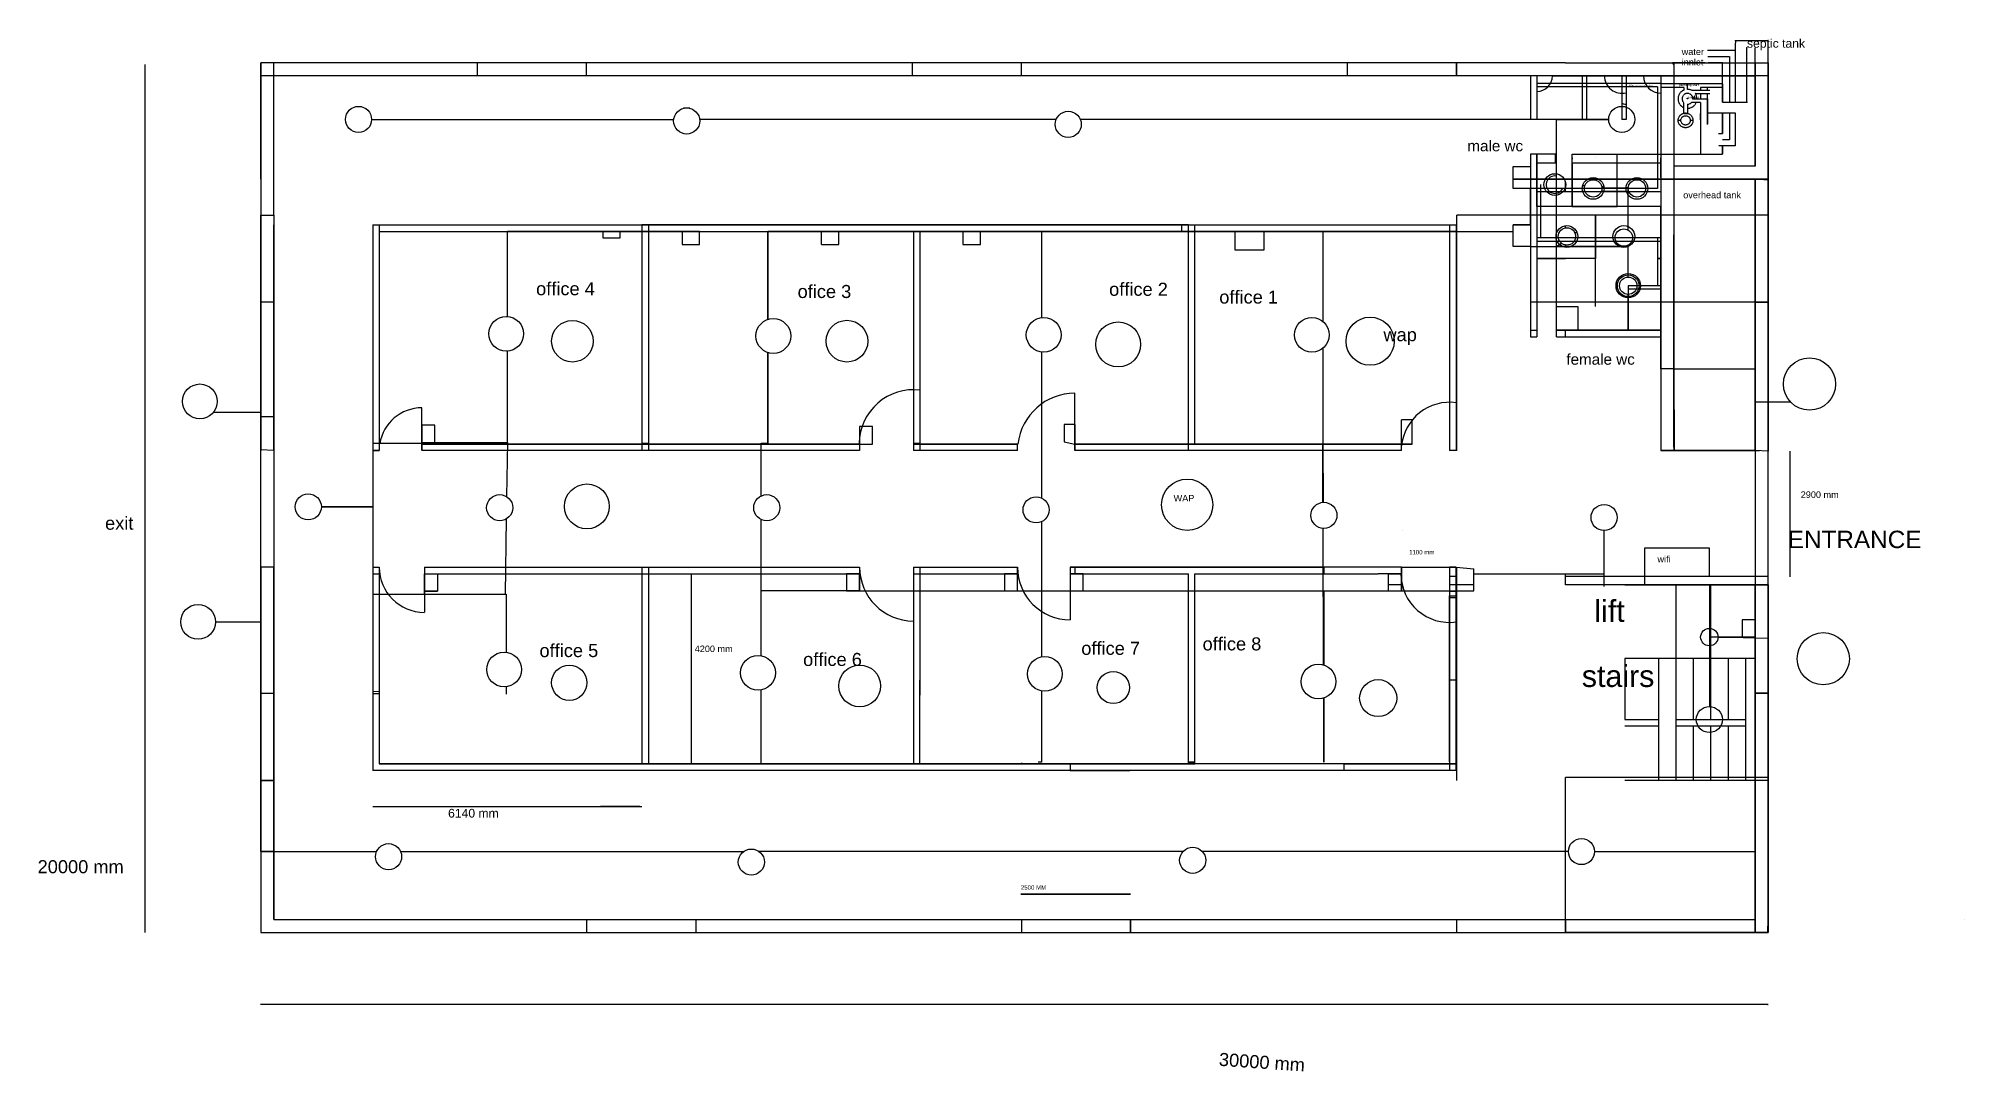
# Model space of a CAD drawing. Header units: millimetres. Extents: x -45491 to 454665, y -283075 to 218718.
# Drawn here: x 193745 to 238030, y 145825 to 169578 of the extents above; entities that cross this region are included whole.
import ezdxf

# ---------------------------------------------------------------- set-up
doc = ezdxf.new("R2010")
doc.units = ezdxf.units.MM
doc.linetypes.add('DASHED', pattern=[19.05, 12.7, -6.35])
for name, color, linetype in [('A-DIM', 2, 'Continuous'), ('A-DOOR', 3, 'Continuous'), ('A-STAIR', 6, 'Continuous'), ('A-TEXT', 7, 'Continuous'), ('A-WALL', 1, 'Continuous'), ('A-WINDOW', 4, 'Continuous'), ('E-LIGHT', 5, 'Continuous'), ('N-DATA', 30, 'Continuous'), ('P-PIPE', 125, 'DASHED')]:
    doc.layers.add(name, color=color, linetype=linetype)
doc.styles.get("Standard").update_dxf_attribs({"font": 'arial.ttf'})

msp = doc.modelspace()

# ---------------------------------------------------------------- texts
at = {"layer": 'A-DIM'}
for s, height, p in [('2900 mm', 150, (234265, 159014)), ('1100 mm', 100, (225260, 157716)), ('4200 mm', 150, (208833, 155469)), ('6140 mm', 200, (203162, 151664)), ('20000 mm', 300, (193724, 150384)), ('2500 MM', 100, (216334, 150006))]:
    msp.add_text(s, height=height, dxfattribs=at).set_placement(p)
msp.add_text('30000 mm', height=300, rotation=356.0997, dxfattribs=at).set_placement((220879, 145958))
at = {"layer": 'A-TEXT'}
for s, height, p in [('water', 150, (231528, 169199)), ('septic tank', 200, (233029, 169367)), ('innlet', 150, (231528, 168959)), ('male wc', 250, (226600, 166985)), ('overhead tank', 150, (231563, 165904)), ('office 4', 300, (205186, 163675)), ('ofice 3', 300, (211199, 163611)), ('office 2', 300, (218362, 163662)), ('office 1', 300, (220895, 163483)), ('wap', 300, (224669, 162618)), ('female wc', 250, (228877, 162077)), ('WAP', 150, (219845, 158932)), ('exit', 300, (195275, 158283)), ('ENTRANCE', 400, (233968, 157860)), ('wifi', 150, (230971, 157531)), ('lift', 500, (229519, 156164)), ('office 5', 300, (205264, 155354)), ('office 6', 300, (211326, 155150)), ('office 7', 300, (217722, 155406)), ('office 8', 300, (220511, 155508)), ('stairs', 500, (229231, 154667))]:
    msp.add_text(s, height=height, dxfattribs=at).set_placement(p)
at = {"layer": 'E-LIGHT', "insert": (219752, 160254), "char_height": 2.5, "attachment_point": 1}
msp.add_mtext_dynamic_manual_height_columns('s', width=433.01, gutter_width=12.5, heights=[0], dxfattribs=at)
at = {"layer": 'P-PIPE'}
for s, p in [('80mm waste pipe', (230318, 168466)), ('plumbing shaft', (231470, 168486)), ('soil riser', (231665, 168199))]:
    msp.add_text(s, height=50, dxfattribs=at).set_placement(p)

# ---------------------------------------------------------------- linework, layer by layer
at = {"layer": 'A-DIM'}
for p, q in [((196198, 149018), (196198, 168984)), ((234012, 160092), (234012, 157199)), ((225105, 158255), (225105, 158255)), ((208756, 152899), (208756, 157270)), ((212625, 157270), (212625, 157270)), ((212625, 157270), (212625, 157270)), ((212625, 157270), (212625, 157270)), ((212625, 157270), (212625, 157270)), ((225082, 157420), (226191, 157420)), ((207771, 152899), (207771, 152899)), ((208756, 152899), (208756, 152899)), ((201430, 151918), (207621, 151918)), ((201430, 151918), (207569, 151918)), ((207569, 151918), (206664, 151918)), ((218856, 149906), (216334, 149906)), ((216334, 149906), (218856, 149906)), ((233519, 147364), (198851, 147364)), ((233501, 147364), (233519, 147364))]:
    msp.add_line(p, q, dxfattribs=at)
at = {"layer": 'A-DOOR'}
for p, q in [((217576, 160104), (217576, 161422)), ((202561, 160104), (202561, 161086)), ((201580, 160322), (201603, 160317)), ((199156, 160104), (198856, 160120)), ((198856, 157420), (198856, 160104)), ((199156, 160104), (199156, 157420)), ((233519, 160092), (233219, 160104)), ((233219, 160104), (233219, 157018)), ((233519, 157018), (233519, 160092)), ((199156, 157420), (198856, 157420)), ((202617, 157270), (202617, 156384)), ((217468, 157420), (217468, 156210)), ((233219, 157018), (233519, 157018))]:
    msp.add_line(p, q, dxfattribs=at)
for centre, radius, start, end in [((213863, 160254), 1247, 83.0894, 179.1023), ((217576, 160104), 1318, 90, 173.5088), ((226191, 160104), 1109, 82.2272, 174.4941), ((202561, 160104), 982, 90, 170.5712), ((202561, 160104), 982, 8.79, 10.7612), ((202617, 157420), 1037, 180, 270), ((213863, 157420), 1238, 180, 270), ((217468, 157420), 1211, 180, 270), ((226191, 157270), 1119, 180, 277.7023)]:
    msp.add_arc(centre, radius, start, end, dxfattribs=at)
at = {"layer": 'A-STAIR'}
for p, q in [((225082, 157204), (225074, 157204)), ((226356, 157204), (226191, 157204)), ((226749, 157018), (226191, 157018)), ((233519, 157204), (228856, 157204)), ((233519, 157018), (228856, 157018)), ((230219, 157021), (230219, 157018)), ((230219, 157018), (233219, 157018)), ((233219, 157018), (231393, 157018)), ((231393, 157018), (231393, 153921)), ((231393, 157018), (232164, 157018)), ((232164, 157018), (232164, 155321)), ((232193, 157018), (232193, 153921)), ((226356, 156718), (226191, 156718)), ((230218, 155321), (230217, 153921)), ((230218, 155321), (230217, 153921)), ((233219, 155321), (230218, 155321)), ((230993, 155321), (230993, 153921)), ((231793, 155321), (231793, 153921)), ((231793, 155321), (231793, 153921)), ((231793, 155321), (231793, 153921)), ((231793, 155321), (231793, 153921)), ((232593, 155321), (232593, 153921)), ((232993, 155321), (232993, 152521)), ((233219, 152521), (233219, 155321)), ((226356, 154822), (226191, 154822)), ((230217, 153921), (230993, 153921)), ((230217, 153771), (230993, 153771)), ((230993, 153921), (230993, 153771)), ((230993, 153771), (230993, 152521)), ((231393, 153921), (231393, 153771)), ((231393, 153921), (232993, 153921)), ((231393, 153771), (231393, 152521)), ((231393, 153771), (232993, 153771)), ((231793, 153771), (231793, 152521)), ((231793, 153771), (231793, 152521)), ((231793, 153771), (231793, 152521)), ((231793, 153771), (231793, 152521)), ((232193, 153771), (232193, 152521)), ((232593, 153771), (232593, 152521)), ((230217, 152521), (233219, 152521)), ((233519, 152518), (233219, 152518))]:
    msp.add_line(p, q, dxfattribs=at)
at = {"layer": 'A-WALL'}
for p, q in [((198856, 166341), (198856, 169018)), ((199156, 165518), (199156, 169018)), ((199156, 165518), (199156, 169018)), ((226356, 168718), (226356, 169018)), ((228856, 169018), (231349, 169018)), ((231313, 169018), (233519, 169018)), ((231349, 169018), (231349, 160104)), ((233219, 169018), (233219, 166641)), ((233519, 169018), (233519, 166641)), ((233519, 165518), (233519, 169018)), ((203841, 168718), (198856, 168718)), ((226341, 168718), (223841, 168718)), ((228556, 168718), (226341, 168718)), ((231049, 168718), (228049, 168718)), ((231049, 168718), (228049, 168718)), ((228049, 168718), (228049, 167718)), ((233519, 168718), (228049, 168718)), ((228199, 168718), (228199, 167718)), ((228556, 168718), (231049, 168718)), ((229249, 167718), (229249, 168718)), ((229349, 167718), (229349, 168718)), ((231049, 168718), (230149, 168718)), ((230149, 168718), (230149, 167718)), ((230249, 168718), (230249, 167718)), ((230740, 168718), (233219, 168718)), ((231049, 168718), (231049, 160104)), ((231349, 168718), (231349, 160104)), ((233219, 168718), (233219, 166641)), ((233519, 168718), (233519, 166341)), ((233219, 166641), (233219, 167866)), ((228199, 167718), (228049, 167718)), ((229349, 167718), (229249, 167718)), ((229349, 167718), (229249, 167718)), ((230249, 167718), (230149, 167718)), ((228199, 166918), (228049, 166918)), ((228049, 166918), (228049, 162718)), ((228199, 165718), (228199, 166918)), ((228199, 165718), (228199, 166918)), ((228199, 165718), (228199, 166918)), ((228199, 166918), (228199, 162718)), ((228199, 166218), (228199, 166718)), ((229006, 166918), (231049, 166918)), ((229006, 165718), (229006, 166918)), ((229006, 166836), (229006, 166805)), ((229006, 166836), (229006, 166836)), ((229006, 166805), (229006, 166805)), ((229006, 166805), (229006, 166805)), ((229006, 166718), (231049, 166718)), ((229006, 166718), (229006, 165718)), ((229543, 166836), (229543, 166836)), ((230046, 165718), (230046, 166918)), ((231049, 166836), (231049, 166836)), ((231049, 166836), (231049, 166384)), ((231049, 166384), (231049, 166836)), ((233219, 166641), (231349, 166641)), ((233219, 166641), (231959, 166641)), ((227649, 166341), (233519, 166341)), ((233519, 166341), (227649, 166341)), ((228199, 165718), (228199, 166218)), ((228856, 166052), (228856, 166271)), ((233219, 166341), (231349, 166341)), ((233219, 166341), (231959, 166341)), ((233219, 166341), (233219, 160104)), ((233219, 165518), (233219, 166341)), ((233219, 166341), (233519, 166341)), ((233519, 166318), (233219, 166341)), ((233519, 166341), (233519, 166341)), ((233519, 166341), (233519, 160092)), ((231049, 165718), (228199, 165718)), ((229006, 165718), (230046, 165718)), ((231049, 162718), (231049, 165718)), ((199156, 165518), (199156, 160104)), ((199156, 165518), (199156, 165292)), ((199156, 160104), (199156, 165292)), ((201430, 165292), (201430, 160104)), ((201430, 165292), (203648, 165292)), ((201580, 165292), (201580, 160104)), ((201913, 165292), (205734, 165292)), ((201913, 165292), (205734, 165292)), ((205734, 165292), (208151, 165292)), ((220185, 165292), (207621, 165292)), ((207621, 165292), (207621, 160104)), ((207771, 165292), (207771, 160104)), ((208151, 165292), (226341, 165292)), ((220035, 165142), (220035, 165292)), ((220185, 160104), (220185, 165292)), ((220335, 160254), (220335, 165292)), ((226191, 165292), (226191, 160104)), ((226341, 165292), (226341, 160104)), ((226356, 160104), (226356, 165518)), ((233519, 165518), (226356, 165518)), ((233519, 165518), (228049, 165518)), ((231049, 165518), (228199, 165518)), ((228856, 165223), (228856, 165274)), ((229549, 163416), (229549, 165518)), ((229549, 165518), (229549, 164518)), ((231049, 165214), (231049, 160104)), ((201580, 165142), (203648, 165142)), ((203648, 165142), (208151, 165142)), ((208151, 165142), (226341, 165142)), ((208151, 165142), (213863, 165142)), ((213863, 165142), (213863, 160104)), ((214013, 165142), (214013, 160104)), ((228856, 164778), (228856, 164828)), ((231347, 161018), (231347, 165064)), ((229549, 164518), (228199, 164518)), ((228199, 164518), (228856, 164518)), ((231049, 164518), (230969, 164518)), ((230969, 164518), (231049, 164518)), ((231049, 164322), (231049, 163416)), ((198856, 160104), (198856, 163519)), ((199156, 160104), (199156, 163519)), ((226356, 163518), (226341, 163518)), ((233519, 163518), (228049, 163518)), ((228649, 162718), (228649, 163416)), ((231347, 163416), (231349, 163416)), ((233219, 160104), (233219, 163518)), ((233219, 163416), (233219, 160104)), ((233519, 160092), (233519, 163518)), ((228049, 162868), (228199, 162868)), ((228049, 162718), (228199, 162718)), ((228049, 162718), (228199, 162718)), ((228649, 162868), (231049, 162868)), ((228649, 162718), (231049, 162718)), ((228856, 162718), (228856, 162868)), ((225082, 160104), (225082, 160810)), ((231347, 161018), (231349, 161018)), ((231347, 161018), (231349, 161018)), ((202563, 160104), (202563, 160689)), ((212625, 160654), (212625, 160104)), ((217576, 160702), (217576, 160104)), ((201430, 160104), (201580, 160104)), ((201580, 160104), (201430, 160104)), ((202563, 160254), (212625, 160254)), ((212625, 160254), (202563, 160254)), ((212625, 160104), (202563, 160104)), ((216257, 160254), (213863, 160254)), ((213863, 160254), (216257, 160254)), ((216257, 160104), (213863, 160104)), ((216257, 160104), (216257, 160254)), ((217576, 160254), (225082, 160254)), ((225082, 160254), (217576, 160254)), ((225082, 160104), (217576, 160104)), ((226341, 160104), (226191, 160104)), ((226356, 160104), (226191, 160104)), ((231049, 160104), (233319, 160104)), ((233219, 160104), (231049, 160104)), ((233519, 160092), (233219, 160104)), ((233319, 160104), (233319, 160104)), ((198856, 154518), (198856, 157420)), ((199156, 149318), (199156, 157420)), ((199156, 157420), (199156, 149318)), ((199156, 154518), (199156, 157420)), ((201430, 157420), (201430, 152749)), ((201430, 157420), (201580, 157420)), ((201430, 157420), (201580, 157420)), ((201430, 157270), (201580, 157270)), ((201580, 157420), (201580, 152899)), ((202617, 157420), (202617, 156803)), ((202617, 157420), (212625, 157420)), ((202617, 157270), (212625, 157270)), ((207621, 157420), (207621, 152899)), ((207771, 157420), (207771, 152899)), ((212625, 157420), (212625, 156878)), ((213863, 157420), (213863, 152899)), ((213863, 157420), (216257, 157420)), ((213863, 157270), (216257, 157270)), ((214013, 157420), (214013, 154475)), ((216257, 156878), (216257, 157420)), ((223296, 157420), (217468, 157420)), ((217468, 157420), (217468, 156878)), ((217468, 157420), (217468, 156878)), ((223296, 157420), (217468, 157420)), ((217468, 157420), (223296, 157420)), ((217468, 157270), (220185, 157270)), ((217576, 157420), (217576, 157270)), ((220185, 152899), (220185, 157270)), ((220335, 152899), (220335, 157270)), ((220335, 157270), (224549, 157270)), ((223286, 157420), (223296, 157420)), ((225082, 157420), (223286, 157420)), ((225082, 157270), (224549, 157270)), ((224782, 157270), (225082, 157270)), ((225082, 157420), (225082, 156870)), ((225082, 157270), (225082, 157420)), ((226191, 157420), (226191, 156765)), ((226341, 157420), (226191, 157420)), ((226341, 157420), (226191, 157420)), ((226191, 157420), (226341, 157420)), ((226341, 157420), (226191, 157420)), ((226341, 157420), (226341, 156765)), ((226341, 152749), (226341, 157420)), ((226356, 152518), (226356, 157419)), ((228856, 157018), (228856, 157270)), ((225101, 157018), (224782, 157018)), ((226749, 157018), (226191, 157018)), ((226191, 156878), (226191, 152942)), ((233519, 157018), (228856, 157018)), ((233219, 157018), (233519, 157018)), ((233219, 157018), (233219, 149318)), ((233219, 157018), (233219, 152293)), ((233219, 154521), (233219, 157018)), ((233519, 157018), (233519, 149018)), ((233519, 154521), (233519, 157018)), ((226191, 152942), (226191, 156765)), ((233060, 155813), (233060, 155796)), ((233060, 155813), (233060, 155796)), ((214013, 152918), (214013, 154822)), ((232193, 154521), (232164, 154521)), ((233519, 154521), (233219, 154521)), ((226341, 152899), (201580, 152899)), ((201580, 152899), (203532, 152899)), ((201580, 152899), (209840, 152899)), ((213863, 152899), (213863, 152899)), ((213863, 152899), (220185, 152899)), ((214013, 152918), (214013, 152899)), ((216356, 152899), (216356, 152923)), ((217468, 152899), (217468, 152749)), ((217468, 152899), (217468, 152749)), ((226341, 152899), (223760, 152899)), ((223760, 152899), (223760, 152749)), ((226191, 152942), (226191, 152749)), ((226341, 152943), (226341, 152749)), ((198856, 150882), (198856, 152518)), ((199156, 149318), (199156, 152518)), ((226341, 152749), (201430, 152749)), ((217468, 152749), (218840, 152749)), ((222760, 152749), (222760, 152749)), ((228856, 149018), (228856, 152589)), ((233519, 152589), (228856, 152589)), ((233219, 149318), (233219, 152591)), ((233519, 149018), (233519, 152589)), ((199156, 149318), (206356, 149318)), ((208856, 149318), (216356, 149318)), ((216356, 149018), (216356, 149318)), ((218856, 149318), (226356, 149318)), ((218856, 149018), (218856, 149318)), ((226356, 149018), (226356, 149318)), ((228556, 149318), (228856, 149318)), ((228856, 149318), (233219, 149318)), ((233216, 149018), (233219, 149318)), ((233219, 149318), (233216, 149018)), ((233512, 149018), (233519, 149318)), ((238030, 149318), (238030, 149318)), ((228556, 149018), (231049, 149018)), ((228856, 149018), (233519, 149018)), ((233519, 149018), (228856, 149018)), ((231049, 149018), (231049, 149018)), ((231049, 149018), (231349, 149018)), ((233219, 149018), (231049, 149018)), ((231349, 149018), (231349, 149018)), ((233219, 149018), (233519, 149018))]:
    msp.add_line(p, q, dxfattribs=at)
for points in [[(198856, 169018), (198856, 160104)], [(228856, 169018), (198856, 169018), (198856, 160104)], [(228556, 168718), (203841, 168718)], [(199156, 165518), (199156, 160104)], [(198856, 157420), (198856, 149018), (228856, 149018)], [(198856, 157420), (198856, 149018), (199156, 149018)], [(199156, 157420), (199156, 149318)], [(206356, 149318), (208856, 149318)], [(216356, 149318), (228556, 149318)]]:
    msp.add_lwpolyline(points, dxfattribs=at)
for centre in [(228611, 166218), (229492, 166132), (230499, 166132), (228888, 165026), (230197, 165026), (230298, 163894)]:
    msp.add_circle(centre, 250, dxfattribs=at)
for centre, radius, start, end in [((231049, 168718), 399, 41.3042, 48.6958), ((228199, 168718), 356, 270, 0), ((230149, 168718), 398, 180, 284.5384), ((231049, 168718), 399, 180, 270)]:
    msp.add_arc(centre, radius, start, end, dxfattribs=at)
at = {"layer": 'A-WINDOW'}
for p, q in [((203841, 168718), (203841, 169018)), ((206341, 169018), (203841, 169018)), ((206341, 169018), (206341, 168718)), ((213841, 168718), (213841, 169018)), ((216341, 169018), (213841, 169018)), ((216341, 169018), (216341, 168718)), ((223841, 168718), (223841, 169018)), ((226341, 169018), (223841, 169018)), ((226341, 169018), (226341, 168718)), ((232065, 169018), (231313, 169018)), ((206341, 168718), (203841, 168718)), ((216341, 168718), (213841, 168718)), ((226341, 168718), (223841, 168718)), ((228856, 166052), (228856, 166132)), ((198856, 165518), (199156, 165518)), ((198856, 163519), (198856, 165518)), ((199156, 165518), (199156, 163519)), ((233519, 165518), (233219, 165518)), ((233219, 163416), (233219, 165518)), ((233519, 163518), (233519, 165518)), ((228856, 164792), (228856, 164797)), ((199156, 163519), (198856, 163519)), ((233219, 163518), (233519, 163518)), ((233519, 160092), (233519, 160104)), ((233219, 155792), (233219, 155813)), ((201430, 154565), (201580, 154567)), ((198856, 154518), (199156, 154524)), ((199156, 154518), (198856, 154518)), ((198856, 152518), (198856, 154518)), ((199156, 154524), (199156, 154518)), ((199156, 154524), (199156, 152518)), ((201430, 154514), (201580, 154514)), ((233219, 154521), (233519, 154521)), ((233219, 152519), (233219, 154521)), ((233519, 152518), (233519, 154521)), ((198856, 152518), (199156, 152518)), ((199156, 152518), (198856, 152518)), ((233519, 152518), (233219, 152519)), ((206356, 149018), (206356, 149318)), ((206356, 149318), (208856, 149318)), ((208856, 149318), (208856, 149018)), ((216356, 149018), (216356, 149318)), ((216356, 149318), (218856, 149318)), ((218856, 149318), (218856, 149018)), ((226356, 149018), (226356, 149318)), ((226356, 149318), (228856, 149318)), ((228856, 149318), (228856, 149018)), ((228856, 149018), (228856, 149318)), ((206356, 149018), (206356, 149018)), ((206356, 149018), (208856, 149018)), ((216356, 149018), (218856, 149018)), ((226356, 149018), (228856, 149018))]:
    msp.add_line(p, q, dxfattribs=at)
at = {"layer": 'E-LIGHT'}
for p, q in [((201403, 167718), (208351, 167718)), ((217146, 167718), (208946, 167718)), ((228049, 167718), (217700, 167718)), ((229849, 167718), (228049, 167718)), ((228649, 167718), (228199, 167718)), ((228199, 167718), (228199, 167718)), ((228649, 166718), (228649, 167718)), ((228649, 167718), (229849, 167718)), ((227649, 166132), (227649, 166632)), ((227649, 166632), (228049, 166632)), ((228649, 166918), (228199, 166918)), ((228199, 166918), (228199, 166718)), ((228199, 166718), (228649, 166718)), ((228624, 166718), (228629, 166918)), ((228649, 163416), (228649, 166918)), ((228049, 166132), (227649, 166132)), ((228049, 165292), (228049, 166132)), ((228049, 166132), (228049, 165292)), ((228431, 166132), (228049, 166132)), ((228846, 166132), (228649, 166132)), ((229292, 166135), (228846, 166132)), ((229300, 166187), (229249, 166189)), ((229740, 166167), (229689, 166169)), ((230299, 166141), (229692, 166138)), ((230299, 166141), (230249, 166144)), ((230298, 165173), (230299, 166141)), ((230300, 166061), (229693, 166058)), ((199156, 165518), (199156, 160878)), ((220185, 165292), (220335, 165292)), ((226191, 165292), (226341, 165292)), ((227649, 164792), (227649, 165292)), ((227649, 165292), (228049, 165292)), ((228049, 165292), (227649, 165292)), ((227649, 165292), (228049, 165292)), ((228049, 165292), (228049, 164792)), ((204526, 163187), (204526, 165142)), ((208944, 165142), (204526, 165142)), ((206722, 165142), (206722, 164992)), ((206722, 164992), (207122, 164992)), ((207122, 164992), (207122, 165142)), ((208544, 165142), (208544, 164842)), ((208544, 164842), (208944, 164842)), ((208944, 164842), (208944, 165142)), ((210516, 165142), (210516, 163117)), ((210516, 163117), (210516, 165142)), ((226341, 165142), (210516, 165142)), ((211747, 164842), (211747, 165142)), ((211747, 165142), (221250, 165142)), ((211747, 164842), (212147, 164842)), ((212147, 164842), (212147, 165142)), ((215001, 165142), (215001, 164842)), ((215001, 164842), (215401, 164842)), ((215401, 164842), (215401, 165142)), ((216808, 165142), (216808, 163159)), ((221250, 165142), (221250, 164716)), ((221927, 164716), (221927, 165142)), ((223276, 165142), (223276, 163073)), ((226341, 165142), (227649, 165142)), ((228049, 164792), (227649, 164792)), ((228049, 164792), (228977, 164792)), ((228649, 164797), (228757, 164875)), ((230298, 164797), (228649, 164797)), ((228977, 164792), (230298, 164792)), ((229073, 165103), (229114, 165133)), ((230298, 164792), (230298, 164828)), ((230298, 164094), (230298, 164797)), ((221250, 164716), (221927, 164716)), ((228649, 163416), (229140, 163416)), ((228649, 162868), (228649, 163416)), ((229140, 163416), (229140, 162868)), ((230298, 162868), (230298, 163694)), ((229140, 162868), (228649, 162868)), ((231049, 162868), (228649, 162868)), ((228649, 162868), (230298, 162868)), ((231049, 161983), (231049, 162868)), ((204526, 160286), (204526, 162388)), ((210516, 160277), (210516, 162358)), ((210516, 162358), (210516, 160277)), ((216808, 162366), (216808, 160267)), ((223276, 162452), (223276, 160254)), ((231349, 161983), (231049, 161983)), ((231349, 161983), (233219, 161983)), ((231349, 160179), (231349, 161983)), ((231349, 161983), (231353, 160104)), ((233219, 161983), (233219, 160104)), ((233219, 160104), (233219, 161227)), ((233219, 161227), (234025, 161227)), ((198856, 160981), (197765, 160981)), ((198856, 160981), (198856, 160104)), ((199156, 160878), (198856, 160878)), ((225332, 160810), (225082, 160810)), ((225332, 160254), (225332, 160810)), ((231349, 160801), (231330, 160801)), ((231347, 161018), (231347, 161018)), ((202861, 160689), (202561, 160689)), ((202561, 160689), (202561, 160289)), ((202861, 160289), (202861, 160689)), ((212925, 160654), (212625, 160654)), ((212625, 160654), (212625, 160104)), ((212925, 160254), (212925, 160654)), ((217576, 160702), (217326, 160702)), ((217326, 160702), (217326, 160402)), ((217326, 160402), (217326, 160352)), ((217326, 160352), (217326, 160302)), ((217576, 160254), (217576, 160702)), ((217576, 160702), (217576, 160702)), ((201430, 160267), (201430, 156803)), ((201430, 160267), (201430, 158808)), ((202674, 160267), (201430, 160267)), ((202561, 160289), (204526, 160286)), ((202563, 160254), (202861, 160289)), ((204526, 160286), (204508, 159044)), ((207771, 160267), (207621, 160267)), ((210365, 160277), (210516, 160277)), ((210365, 159062), (210365, 160277)), ((212625, 160254), (212925, 160254)), ((213863, 160272), (214013, 160271)), ((216808, 160267), (216808, 159011)), ((217326, 160302), (217576, 160254)), ((223276, 160257), (223286, 158913)), ((223280, 158913), (223276, 160257)), ((223276, 160254), (225332, 160254)), ((224635, 160254), (224635, 160254)), ((225082, 160254), (225082, 160254)), ((231333, 160104), (231349, 160104)), ((231353, 160179), (231349, 160179)), ((231353, 160104), (233219, 160104)), ((201430, 158808), (200248, 158808)), ((200248, 158808), (201430, 158808)), ((201430, 158808), (201430, 156803)), ((204500, 158530), (204475, 156803)), ((210365, 155385), (210365, 158517)), ((216808, 158467), (216808, 155360)), ((223293, 155173), (223282, 158314)), ((229744, 157270), (229744, 158263)), ((229744, 156976), (229744, 158263)), ((198856, 150882), (198856, 157420)), ((198856, 156314), (198856, 157420)), ((202617, 156803), (202617, 157270)), ((202617, 157270), (202917, 157270)), ((202917, 157270), (202917, 156870)), ((212625, 157270), (212325, 157270)), ((212325, 157270), (212325, 156878)), ((212625, 156878), (212625, 157270)), ((216257, 157270), (215957, 157270)), ((215957, 157270), (215957, 156878)), ((216257, 156878), (216257, 157270)), ((217768, 157270), (217468, 157270)), ((217468, 157270), (217468, 156878)), ((217768, 156878), (217768, 157270)), ((223296, 157420), (223297, 157270)), ((225082, 157270), (224782, 157270)), ((224782, 157270), (224782, 156878)), ((225082, 156878), (225082, 157270)), ((226341, 157420), (226341, 157420)), ((226341, 157420), (226341, 156864)), ((226341, 157420), (226749, 157381)), ((226341, 156765), (226341, 157270)), ((226749, 156878), (226749, 157381)), ((226749, 157270), (229744, 157270)), ((201430, 156803), (202617, 156803)), ((201430, 156803), (202617, 156803)), ((202617, 156870), (202917, 156871)), ((202917, 156870), (202617, 156870)), ((202617, 156803), (204500, 156803)), ((204500, 156803), (204500, 155464)), ((212625, 156878), (210365, 156878)), ((212325, 156878), (216257, 156878)), ((212325, 156878), (212625, 156878)), ((215957, 156878), (217468, 156878)), ((217468, 156878), (217768, 156878)), ((217468, 156878), (223301, 156878)), ((223300, 156878), (223301, 156765)), ((223301, 156878), (223301, 155171)), ((223301, 156878), (224782, 156878)), ((224782, 156878), (226749, 156878)), ((224782, 156878), (225082, 156878)), ((226341, 156864), (226191, 156865)), ((226341, 156765), (226341, 156864)), ((226191, 156765), (226341, 156765)), ((197814, 156163), (198856, 156163)), ((223290, 156163), (223301, 156163)), ((233219, 156213), (232919, 156213)), ((232919, 156213), (232919, 155800)), ((233219, 155813), (233219, 156213)), ((233219, 155813), (232164, 155813)), ((232164, 155813), (232164, 154218)), ((232364, 155813), (232364, 155813)), ((232364, 155813), (233219, 155813)), ((233519, 155785), (232364, 155813)), ((233219, 155136), (233219, 155813)), ((233219, 150882), (233219, 155136)), ((204500, 154671), (204500, 154505)), ((210365, 152899), (210365, 154599)), ((216808, 154574), (216808, 152937)), ((223301, 152937), (223296, 154409)), ((223301, 154411), (223301, 152937)), ((204500, 152899), (209840, 152899)), ((204500, 152899), (207621, 152899)), ((207771, 152899), (217468, 152899)), ((209840, 152899), (210365, 152899)), ((216808, 152937), (216732, 152937)), ((220335, 152937), (220185, 152937)), ((220185, 152937), (220335, 152937)), ((220185, 152899), (220335, 152899)), ((223760, 152899), (226341, 152899)), ((226341, 152899), (226341, 152943)), ((233219, 152591), (233519, 152589)), ((199156, 150882), (198856, 150882)), ((198856, 150882), (201518, 150882)), ((202070, 150882), (209958, 150882)), ((220061, 150882), (210314, 150882)), ((228923, 150882), (220506, 150882)), ((229523, 150882), (231049, 150882)), ((231049, 150882), (232254, 150882)), ((232254, 150882), (233219, 150882))]:
    msp.add_line(p, q, dxfattribs=at)
for points in [[(225082, 160254), (225082, 160254), (225082, 160254), (225082, 160254)], [(225082, 160254), (225332, 160254), (225332, 160254), (225082, 160254)]]:
    msp.add_lwpolyline(points, close=True, dxfattribs=at)
for centre, radius in [((201103, 167718), 300), ((208649, 167682), 300), ((217423, 167604), 300), ((230149, 167718), 300), ((229492, 166132), 200), ((230499, 166132), 200), ((228888, 165026), 200), ((230197, 165001), 200), ((230298, 163894), 280), ((230298, 163894), 200), ((204500, 162788), 400), ((210641, 162737), 400), ((216858, 162763), 400), ((223024, 162763), 400), ((234467, 161633), 600), ((197455, 161234), 400), ((199948, 158808), 300), ((204349, 158789), 300), ((210490, 158789), 300), ((216682, 158739), 300), ((223301, 158613), 300), ((229744, 158563), 300), ((197414, 156163), 400), ((232164, 155813), 200), ((234783, 155316), 600), ((204450, 155067), 400), ((210289, 154992), 400), ((216883, 154967), 400), ((223175, 154791), 400), ((232164, 153918), 300), ((201794, 150764), 300), ((229223, 150882), 300), ((210136, 150641), 300), ((220284, 150681), 300)]:
    msp.add_circle(centre, radius, dxfattribs=at)
msp.add_arc((228611, 166218), 200, 79.0559, 334.4742, dxfattribs=at)
at = {"layer": 'N-DATA'}
for p, q in [((232164, 157861), (230675, 157861)), ((230675, 157861), (230675, 157018)), ((232164, 157204), (232164, 157861))]:
    msp.add_line(p, q, dxfattribs=at)
for centre, radius in [((206022, 162618), 479), ((212333, 162618), 480), ((218570, 162544), 516), ((224364, 162618), 553), ((220157, 158857), 590), ((206354, 158820), 516), ((205949, 154764), 406), ((212628, 154690), 480), ((218459, 154653), 369), ((224549, 154411), 426)]:
    msp.add_circle(centre, radius, dxfattribs=at)
for p in [(232762, 169526), (233029, 169367), (233029, 168113)]:
    msp.add_point(p, dxfattribs=at)
at = {"layer": 'P-PIPE'}
for p, q in [((232119, 169307), (232755, 169307)), ((232762, 169526), (232755, 169018)), ((232755, 169307), (232755, 168113)), ((233519, 169526), (232762, 169526)), ((233029, 168113), (233029, 169367)), ((233219, 167866), (233219, 169367)), ((233519, 169018), (233519, 169526)), ((231349, 168982), (231349, 169018)), ((232132, 169168), (232625, 169168)), ((232466, 169018), (232137, 169018)), ((232466, 168113), (232466, 169018)), ((232466, 168113), (232466, 169018)), ((232625, 169168), (232625, 168113)), ((231049, 168546), (228199, 168546)), ((230969, 168466), (228199, 168466)), ((230969, 168466), (230969, 166918)), ((231049, 168546), (231049, 166918)), ((231349, 168534), (231049, 168534)), ((231349, 168454), (231049, 168454)), ((232466, 168534), (231349, 168534)), ((231585, 168454), (231349, 168454)), ((231585, 168395), (231585, 168454)), ((231585, 168395), (231585, 168454)), ((231585, 168395), (231585, 168454)), ((231665, 168409), (231665, 168534)), ((231665, 168409), (231665, 168454)), ((232178, 168385), (231759, 168385)), ((231839, 168316), (232178, 168316)), ((231959, 168540), (231959, 168534)), ((232466, 168454), (231959, 168454)), ((231959, 168454), (231959, 168385)), ((231959, 168316), (231959, 168193)), ((232119, 168385), (232119, 168454)), ((232119, 167598), (232119, 168316)), ((232466, 168454), (232466, 168534)), ((232466, 168534), (232466, 168534)), ((232466, 168534), (232466, 168113)), ((208719, 167973), (208578, 167973)), ((230149, 168086), (230249, 168062)), ((231579, 167849), (231579, 168096)), ((231661, 167849), (231579, 167849)), ((231661, 168191), (231665, 168199)), ((231661, 168066), (231661, 167849)), ((231959, 168109), (231756, 168109)), ((231786, 168192), (231959, 168193)), ((231959, 168193), (232119, 168193)), ((231959, 168109), (231959, 166918)), ((231959, 167709), (231959, 167864)), ((232119, 168193), (232119, 167598)), ((232123, 167866), (232466, 167866)), ((232466, 168113), (232466, 168114)), ((232482, 168113), (232466, 168113)), ((232466, 168113), (232482, 168113)), ((232482, 168113), (232466, 168113)), ((232482, 168113), (232466, 168113)), ((232466, 167396), (232466, 167866)), ((232466, 167396), (232466, 167866)), ((232466, 167866), (232755, 167866)), ((232466, 167866), (232466, 167396)), ((232482, 168113), (233029, 168113)), ((232625, 167866), (232625, 167249)), ((232755, 167866), (232755, 167110)), ((231509, 167696), (231447, 167696)), ((231788, 167696), (231725, 167696)), ((231788, 167696), (231725, 167696)), ((232466, 167396), (232466, 167709)), ((232374, 167396), (232466, 167396)), ((232755, 167110), (232374, 167110)), ((232625, 167249), (232466, 167249)), ((232466, 166918), (232466, 167110)), ((232466, 167110), (232466, 166918)), ((230969, 166918), (230969, 166132)), ((231049, 166918), (232466, 166918)), ((231049, 166718), (231049, 166132)), ((228199, 166218), (228199, 165001)), ((230969, 166132), (228199, 166132)), ((228279, 166218), (228279, 165001)), ((231049, 166052), (228199, 166052)), ((231049, 166052), (228199, 166052)), ((231049, 166052), (228199, 166052)), ((228199, 165001), (231049, 165001)), ((228199, 164921), (231049, 164921)), ((230969, 165001), (230969, 163894)), ((231049, 165001), (231049, 163894)), ((231049, 163894), (230298, 163894)), ((230298, 163894), (230298, 162868)), ((231049, 163814), (230298, 163814))]:
    msp.add_line(p, q, dxfattribs=at)
for centre, radius in [((231617, 167696), 170), ((231617, 167696), 170), ((231665, 168199), 8.69), ((231617, 167696), 108)]:
    msp.add_circle(centre, radius, dxfattribs=at)
for centre, radius, start, end in [((231661, 168191), 218, 110.4647, 247.9566), ((231661, 168191), 125, 357.3668, 229.2534), ((231661, 168191), 218, 63.2343, 88.9759), ((231661, 168191), 218, 358.4863, 35.0192), ((231661, 168191), 125, 270, 319.294), ((231661, 168191), 218, 270, 337.9757), ((231665, 168199), 163, 355.2535, 22.5584), ((231665, 168199), 163, 355.2535, 22.5584), ((231665, 168199), 163, 355.2535, 22.5584)]:
    msp.add_arc(centre, radius, start, end, dxfattribs=at)

msp.set_redraw_order([(e.dxf.handle, doc.entitydb.next_handle()) for e in msp.query("TEXT MTEXT ATTDEF DIMENSION ARC_DIMENSION")])  # texts and dimensions are drawn at this point

doc.saveas('drawing.dxf')
